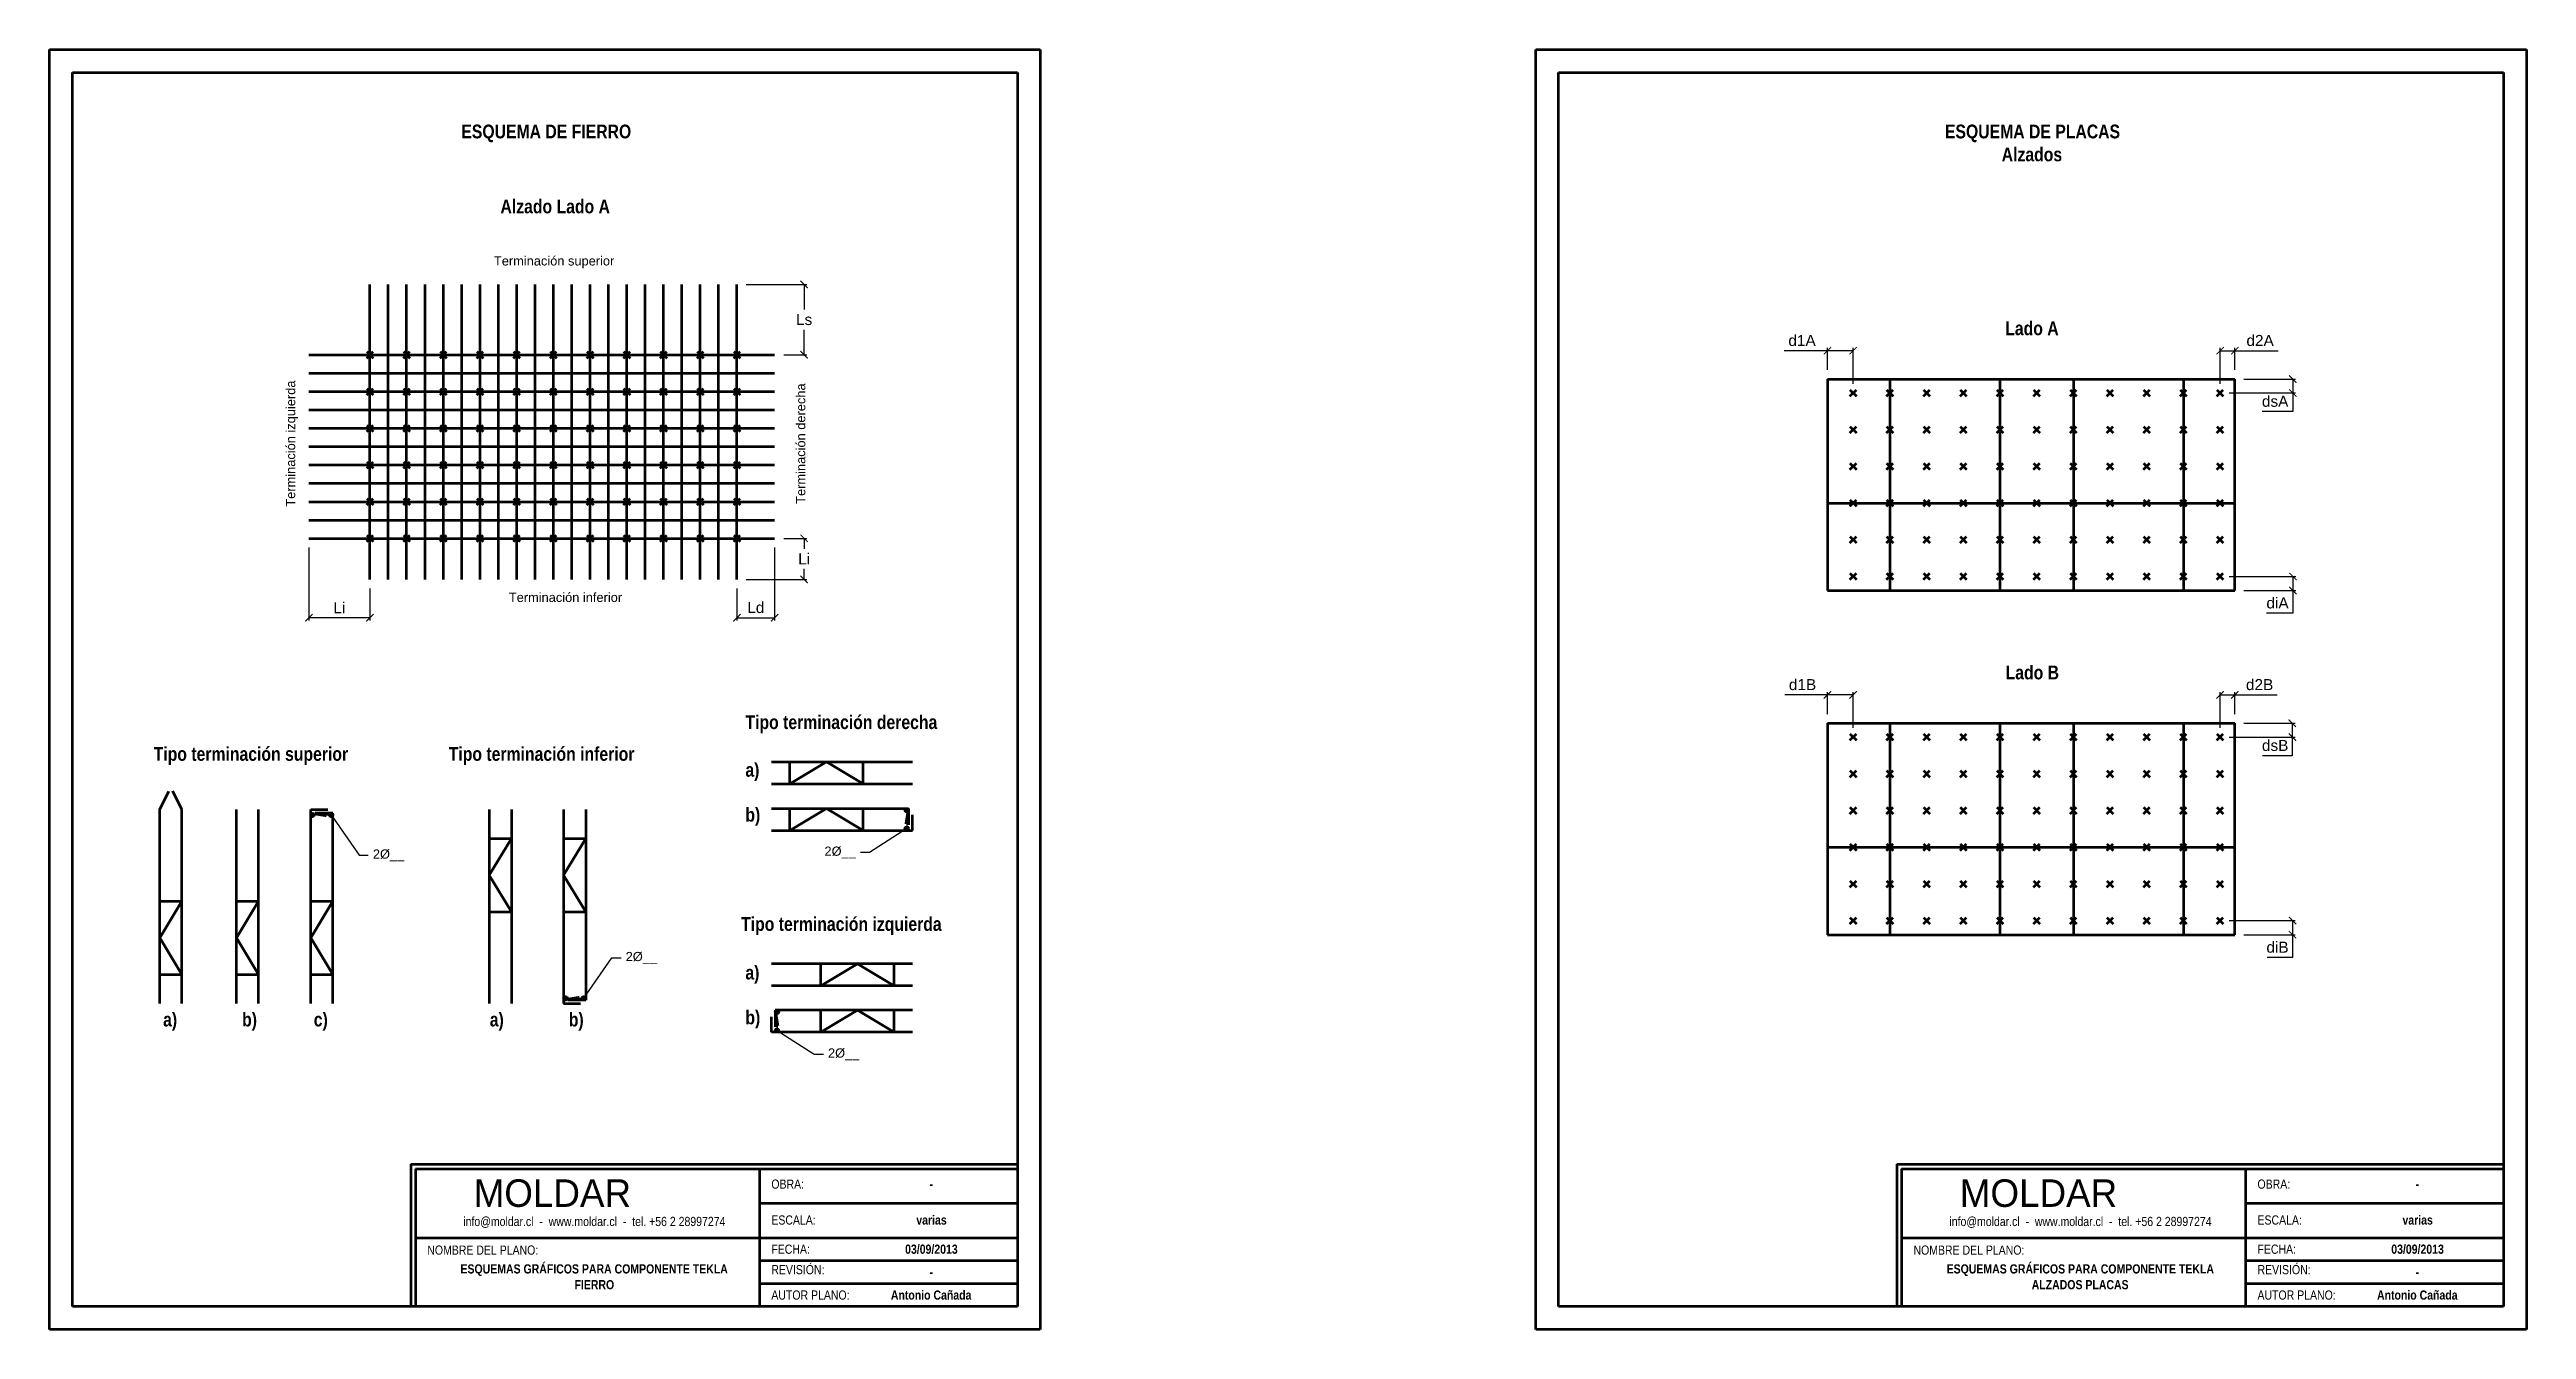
# Model space of a CAD drawing. Header units: millimetres. Extents: x 151209 to 210609, y -6564 to 23880.
# Drawn here: x 151209 to 178209, y 9930 to 23880 of the extents above; entities that cross this region are included whole.
import ezdxf
from ezdxf import colors
from ezdxf.entities.mleader import LeaderData, LeaderLine
from ezdxf.math import Vec2, Vec3

# ---------------------------------------------------------------- set-up
doc = ezdxf.new("R2010")
doc.units = ezdxf.units.MM
doc.header["$MEASUREMENT"] = 0
doc.header["$PDMODE"] = 3
doc.header["$PDSIZE"] = 35
doc.styles.get("Standard").update_dxf_attribs({"font": 'arial.ttf'})
doc.dimstyles.new('Copy of Standard', dxfattribs={"dimtxt": 120, "dimasz": 80, "dimexe": 30, "dimexo": 100, "dimgap": 50, "dimtad": 1, "dimtih": 1, "dimtoh": 1, "dimdec": 0, "dimzin": 0, "dimdsep": 46, "dimtxsty": 'Standard', "dimblk": 'ARCHTICK', "dimcen": 0.09, "dimadec": 0, "dimazin": 0, "dimtfac": 1, "dimtdec": 0, "dimtofl": 0, "dimtmove": 0, "dimatfit": 3, "dimfxl": 1, "dimtolj": 1, "dimtzin": 0, "dimarcsym": 0})

msp = doc.modelspace()

# ---------------------------------------------------------------- texts
at = {"lineweight": 100}
for s, width, insert, char_height, attachment_point in [('\\pi784.77;{\\fArial Narrow|b1|i0|c0|p34;ESQUEMA DE FIERRO}', 3401.98, (154913.5, 23062.5), 150, 1), ('\\pi756.94;{\\fArial Narrow|b1|i0|c0|p34;ESQUEMA DE PLACAS\\P\\pi1375.7;Alzados}', 3401.98, (171113.5, 23062.5), 150, 1), ('\\pi1104.6;{\\fArial Narrow|b1|i0|c0|p34;Alzado Lado A}', 3401.98, (155020.2, 22245.4), 150, 1), ('\\pi325.14,t1225.1;Terminación superior', 1961.062, (155728.6, 21496.9), 100, 7), ('\\pi1416.7;{\\fArial Narrow|b1|i0|c0|p34;Lado A}', 3401.98, (171111, 20917.1), 150, 1), ('\\pi363.99,t1264;Terminación inferior', 1961.062, (155852.3, 17858.2), 100, 7), ('\\pi1420.7;{\\fArial Narrow|b1|i0|c0|p34;Lado B}', 3401.98, (171111, 17166), 150, 1), ('\\pi660.1;{\\fArial Narrow|b1|i0|c0|p34;Tipo terminación derecha}', 3401.98, (158135.2, 16624.5), 150, 1), ('\\pi641.83;{\\fArial Narrow|b1|i0|c0|p34;Tipo terminación superior}', 3401.98, (151702.7, 16278.2), 150, 1), ('\\pi689.62;{\\fArial Narrow|b1|i0|c0|p34;Tipo terminación inferior}', 3401.98, (154871.4, 16278.2), 150, 1), ('{\\fArial Narrow|b1|i0|c0|p34;a)}', 285.488, (158794.5, 16104.8), 150, 1), ('{\\fArial Narrow|b1|i0|c0|p34;b)}', 285.488, (158794.5, 15615.7), 150, 1), ('\\pi612.42;{\\fArial Narrow|b1|i0|c0|p34;Tipo terminación izquierda}', 3401.98, (158135.2, 14424.8), 150, 1), ('{\\fArial Narrow|b1|i0|c0|p34;a)}', 285.488, (158794.5, 13895.2), 150, 1), ('{\\fArial Narrow|b1|i0|c0|p34;a)}', 285.488, (152447.4, 13383.4), 150, 1), ('{\\fArial Narrow|b1|i0|c0|p34;b)}', 285.488, (153308.7, 13383.4), 150, 1), ('{\\fArial Narrow|b1|i0|c0|p34;c)}', 285.488, (154089.9, 13383.4), 150, 1), ('{\\fArial Narrow|b1|i0|c0|p34;a)}', 285.488, (156008.3, 13383.4), 150, 1), ('{\\fArial Narrow|b1|i0|c0|p34;b)}', 285.488, (156869.7, 13383.4), 150, 1), ('{\\fArial Narrow|b1|i0|c0|p34;b)}', 285.488, (158794.5, 13406.2), 150, 1), ('\\pi1604.5;{\\fArial Narrow|b1|i0|c0|p34;FIERRO}', 3628.574, (155327.2, 10468.6), 100, 1), ('\\pi1289;{\\fArial Narrow|b1|i0|c0|p34;ALZADOS PLACAS}', 3628.574, (171527.2, 10468.6), 100, 1)]:
    msp.add_mtext_dynamic_manual_height_columns(s, width=width, gutter_width=1, heights=[0], dxfattribs=dict(at, insert=insert, char_height=char_height, attachment_point=attachment_point))
at = {"lineweight": 100, "char_height": 100, "attachment_point": 7, "rotation": 90}
for s, insert in [('\\pi297.96,t1198;Terminación izquierda', (153917.4, 18600.5)), ('\\pi329,t1229;Terminación derecha', (159449, 18600.5))]:
    msp.add_mtext_dynamic_manual_height_columns(s, width=1961.062, gutter_width=1, heights=[0], dxfattribs=dict(at, insert=insert))

# ---------------------------------------------------------------- blocks, each defined once
blk = doc.blocks.new('Cajetín')
at = {"lineweight": 100}
for p, q in [((-6612, 1550), (-6612, 0)), ((-6612, 1550), (0, 1550)), ((-6562, 1500), (-6562, 0)), ((-6562, 1500), (0, 1500)), ((-2812, 1500), (-2812, 0)), ((-2812, 1125), (0, 1125)), ((-6562, 750), (0, 750)), ((-2812, 500), (0, 500)), ((-2812, 250), (0, 250))]:
    blk.add_line(p, q, dxfattribs=at)
at = {"lineweight": 100, "attachment_point": 1}
for s, width, insert, char_height in [('\\pi634.81;{\\fBlairMdITC TT|b0|i0|c0|p2;MOLDAR}', 3750, (-6562, 1386), 300), ('{\\fArial Narrow|b0|i0|c0|p34;OBRA:}', 686.38, (-2682, 1384), 100), ('\\pi926.62;{\\fArial Narrow|b1|i0|c0|p34;-}', 1884.14, (-1884, 1384), 100), ('\\pi392.05;{\\fArial Narrow|b0|i0|c0|p34;info@moldar.cl  -  www.moldar.cl  -  tel. +56 2 28997274}', 3628.57, (-6432, 977), 100), ('{\\fArial Narrow|b0|i0|c0|p34;ESCALA:}', 686.38, (-2682, 993), 100), ('\\pi392.28;{\\fArial Narrow|b1|i0|c0|p34;varias}', 1109.73, (-1494, 993), 100), ('{\\fArial Narrow|b0|i0|c0|p34;NOMBRE DEL PLANO:}', 3628.57, (-6432, 665), 100), ('{\\fArial Narrow|b0|i0|c0|p34;FECHA:}', 907.81, (-2682, 675), 100), ('\\pi660.21;{\\fArial Narrow|b1|i0|c0|p34;03/09/2013}', 1884.14, (-1884, 675), 100), ('\\pi361.35;{\\fArial Narrow|b1|i0|c0|p34;ESQUEMAS GRÁFICOS PARA COMPONENTE TEKLA}', 3628.57, (-6432, 460), 100), ('{\\fArial Narrow|b0|i0|c0|p34;REVISIÓN:}', 907.81, (-2682, 452), 100), ('\\pi926.62;{\\fArial Narrow|b1|i0|c0|p34;-}', 1884.14, (-1884, 425), 100), ('{\\fArial Narrow|b0|i0|c0|p34;AUTOR PLANO:}', 907.81, (-2682, 175), 100), ('\\pi504.89;{\\fArial Narrow|b1|i0|c0|p34;Antonio Cañada}', 1884.14, (-1884, 175), 100)]:
    blk.add_mtext_dynamic_manual_height_columns(s, width=width, gutter_width=1, heights=[0], dxfattribs=dict(at, insert=insert, char_height=char_height))
blk = doc.blocks.new('_ArchTick')
at = {"color": 0, "linetype": 'ByBlock', "lineweight": 100, "const_width": 0.15}
blk.add_lwpolyline([(-0.5, -0.5), (0.5, 0.5)], dxfattribs=at)
blk = doc.blocks.new('*D10')
at = {"color": 0, "lineweight": -2, "transparency": 16777216}
for p, q in [((158802, 21321), (159465, 21321)), ((159435, 21321), (159435, 21048)), ((159435, 20553), (159435, 20826)), ((159213, 20553), (159465, 20553))]:
    blk.add_line(p, q, dxfattribs=at)
at = {"layer": 'Defpoints', "color": 0, "lineweight": 100, "transparency": 16777216}
for p in [(158702, 21321), (159113, 20553), (159435, 20553)]:
    blk.add_point(p, dxfattribs=at)
at = {"color": 0, "lineweight": -2, "transparency": 16777216, "xscale": 80, "yscale": 80, "zscale": 80}
for p, rotation in [((159435, 21321), 90), ((159435, 20553), 270)]:
    blk.add_blockref('_ArchTick', p, dxfattribs=dict(at, rotation=rotation))
at = {"color": 0, "lineweight": 100, "transparency": 16777216, "insert": (159435, 20937), "char_height": 120, "attachment_point": 5}
blk.add_mtext('\\A1;Ls', dxfattribs=at)
blk = doc.blocks.new('*D11')
at = {"color": 0, "lineweight": -2, "transparency": 16777216}
for p, q in [((159213, 18553), (159465, 18553)), ((159435, 18553), (159435, 18439)), ((158802, 18105), (159465, 18105)), ((159435, 18105), (159435, 18219))]:
    blk.add_line(p, q, dxfattribs=at)
at = {"layer": 'Defpoints', "color": 0, "lineweight": 100, "transparency": 16777216}
for p in [(159113, 18553), (158702, 18105), (159435, 18105)]:
    blk.add_point(p, dxfattribs=at)
at = {"color": 0, "lineweight": -2, "transparency": 16777216, "xscale": 80, "yscale": 80, "zscale": 80}
for p, rotation in [((159435, 18553), 90), ((159435, 18105), 270)]:
    blk.add_blockref('_ArchTick', p, dxfattribs=dict(at, rotation=rotation))
at = {"color": 0, "lineweight": 100, "transparency": 16777216, "insert": (159435, 18329), "char_height": 120, "attachment_point": 5}
blk.add_mtext('\\A1;Li', dxfattribs=at)
blk = doc.blocks.new('*D12')
at = {"color": 0, "lineweight": -2, "transparency": 16777216}
for p, q in [((159113, 18453), (159113, 17657)), ((158702, 18005), (158702, 17657)), ((158702, 17687), (159113, 17687))]:
    blk.add_line(p, q, dxfattribs=at)
at = {"layer": 'Defpoints', "color": 0, "lineweight": 100, "transparency": 16777216}
for p in [(159113, 18553), (158702, 18105), (159113, 17687)]:
    blk.add_point(p, dxfattribs=at)
at = {"color": 0, "lineweight": -2, "transparency": 16777216, "xscale": 80, "yscale": 80, "zscale": 80, "rotation": 180}
blk.add_blockref('_ArchTick', (158702, 17687), dxfattribs=at)
at = {"color": 0, "lineweight": -2, "transparency": 16777216, "xscale": 80, "yscale": 80, "zscale": 80}
blk.add_blockref('_ArchTick', (159113, 17687), dxfattribs=at)
at = {"color": 0, "lineweight": 100, "transparency": 16777216, "insert": (158908, 17798), "char_height": 120, "attachment_point": 5}
blk.add_mtext('\\A1;Ld', dxfattribs=at)
blk = doc.blocks.new('*D13')
at = {"color": 0, "lineweight": -2, "transparency": 16777216}
for p, q in [((154036, 18453), (154036, 17657)), ((154702, 18005), (154702, 17657)), ((154702, 17687), (154036, 17687))]:
    blk.add_line(p, q, dxfattribs=at)
at = {"layer": 'Defpoints', "color": 0, "lineweight": 100, "transparency": 16777216}
for p in [(154036, 18553), (154702, 18105), (154036, 17687)]:
    blk.add_point(p, dxfattribs=at)
at = {"color": 0, "lineweight": -2, "transparency": 16777216, "xscale": 80, "yscale": 80, "zscale": 80, "rotation": 180}
blk.add_blockref('_ArchTick', (154036, 17687), dxfattribs=at)
at = {"color": 0, "lineweight": -2, "transparency": 16777216, "xscale": 80, "yscale": 80, "zscale": 80}
blk.add_blockref('_ArchTick', (154702, 17687), dxfattribs=at)
at = {"color": 0, "lineweight": 100, "transparency": 16777216, "insert": (154369, 17797), "char_height": 120, "attachment_point": 5}
blk.add_mtext('\\A1;Li', dxfattribs=at)
blk = doc.blocks.new('*D16')
at = {"color": 0, "lineweight": -2, "transparency": 16777216}
for p, q in [((175130, 20289), (175692, 20289)), ((175662, 20289), (175662, 20138)), ((174970, 20138), (175692, 20138)), ((175662, 20138), (175662, 19935)), ((175662, 19935), (175328, 19935))]:
    blk.add_line(p, q, dxfattribs=at)
at = {"layer": 'Defpoints', "color": 0, "lineweight": 100, "transparency": 16777216}
for p in [(175030, 20289), (174870, 20138), (175662, 20138)]:
    blk.add_point(p, dxfattribs=at)
at = {"color": 0, "lineweight": -2, "transparency": 16777216, "xscale": 80, "yscale": 80, "zscale": 80}
for p, rotation in [((175662, 20289), 90), ((175662, 20138), 270)]:
    blk.add_blockref('_ArchTick', p, dxfattribs=dict(at, rotation=rotation))
at = {"color": 0, "lineweight": 100, "transparency": 16777216, "insert": (175470, 20046), "char_height": 120, "attachment_point": 5}
blk.add_mtext('\\A1;dsA', dxfattribs=at)
blk = doc.blocks.new('*D17')
at = {"color": 0, "lineweight": -2, "transparency": 16777216}
for p, q in [((174970, 18138), (175694, 18138)), ((175664, 18138), (175664, 17984)), ((175130, 17984), (175694, 17984)), ((175664, 17984), (175664, 17737)), ((175664, 17737), (175377, 17737))]:
    blk.add_line(p, q, dxfattribs=at)
at = {"layer": 'Defpoints', "color": 0, "lineweight": 100, "transparency": 16777216}
for p in [(174870, 18138), (175030, 17984), (175664, 17984)]:
    blk.add_point(p, dxfattribs=at)
at = {"color": 0, "lineweight": -2, "transparency": 16777216, "xscale": 80, "yscale": 80, "zscale": 80}
for p, rotation in [((175664, 18138), 90), ((175664, 17984), 270)]:
    blk.add_blockref('_ArchTick', p, dxfattribs=dict(at, rotation=rotation))
at = {"color": 0, "lineweight": 100, "transparency": 16777216, "insert": (175496, 17848), "char_height": 120, "attachment_point": 5}
blk.add_mtext('\\A1;diA', dxfattribs=at)
blk = doc.blocks.new('*D18')
at = {"color": 0, "lineweight": -2, "transparency": 16777216}
for p, q in [((170590, 20598), (170117, 20598)), ((170590, 20389), (170590, 20628)), ((170870, 20598), (170590, 20598)), ((170870, 20238), (170870, 20628))]:
    blk.add_line(p, q, dxfattribs=at)
at = {"layer": 'Defpoints', "color": 0, "lineweight": 100, "transparency": 16777216}
for p in [(170590, 20598), (170590, 20289), (170870, 20138)]:
    blk.add_point(p, dxfattribs=at)
at = {"color": 0, "lineweight": -2, "transparency": 16777216, "xscale": 80, "yscale": 80, "zscale": 80, "rotation": 180}
blk.add_blockref('_ArchTick', (170590, 20598), dxfattribs=at)
at = {"color": 0, "lineweight": -2, "transparency": 16777216, "xscale": 80, "yscale": 80, "zscale": 80}
blk.add_blockref('_ArchTick', (170870, 20598), dxfattribs=at)
at = {"color": 0, "lineweight": 100, "transparency": 16777216, "insert": (170313, 20709), "char_height": 120, "attachment_point": 5}
blk.add_mtext('\\A1;d1A', dxfattribs=at)
blk = doc.blocks.new('*D19')
at = {"color": 0, "lineweight": -2, "transparency": 16777216}
for p, q in [((174870, 20238), (174870, 20628)), ((174870, 20598), (175030, 20598)), ((175030, 20389), (175030, 20628)), ((175030, 20598), (175502, 20598))]:
    blk.add_line(p, q, dxfattribs=at)
at = {"layer": 'Defpoints', "color": 0, "lineweight": 100, "transparency": 16777216}
for p in [(175030, 20598), (175030, 20289), (174870, 20138)]:
    blk.add_point(p, dxfattribs=at)
at = {"color": 0, "lineweight": -2, "transparency": 16777216, "xscale": 80, "yscale": 80, "zscale": 80, "rotation": 180}
blk.add_blockref('_ArchTick', (174870, 20598), dxfattribs=at)
at = {"color": 0, "lineweight": -2, "transparency": 16777216, "xscale": 80, "yscale": 80, "zscale": 80}
blk.add_blockref('_ArchTick', (175030, 20598), dxfattribs=at)
at = {"color": 0, "lineweight": 100, "transparency": 16777216, "insert": (175306, 20709), "char_height": 120, "attachment_point": 5}
blk.add_mtext('\\A1;d2A', dxfattribs=at)
blk = doc.blocks.new('*D20')
at = {"color": 0, "lineweight": -2, "transparency": 16777216}
for p, q in [((175130, 16538), (175687, 16538)), ((175657, 16538), (175657, 16387)), ((174970, 16387), (175687, 16387)), ((175657, 16387), (175657, 16184)), ((175657, 16184), (175333, 16184))]:
    blk.add_line(p, q, dxfattribs=at)
at = {"layer": 'Defpoints', "color": 0, "lineweight": 100, "transparency": 16777216}
for p in [(175030, 16538), (174870, 16387), (175657, 16387)]:
    blk.add_point(p, dxfattribs=at)
at = {"color": 0, "lineweight": -2, "transparency": 16777216, "xscale": 80, "yscale": 80, "zscale": 80}
for p, rotation in [((175657, 16538), 90), ((175657, 16387), 270)]:
    blk.add_blockref('_ArchTick', p, dxfattribs=dict(at, rotation=rotation))
at = {"color": 0, "lineweight": 100, "transparency": 16777216, "insert": (175470, 16295), "char_height": 120, "attachment_point": 5}
blk.add_mtext('\\A1;dsB', dxfattribs=at)
blk = doc.blocks.new('*D21')
at = {"color": 0, "lineweight": -2, "transparency": 16777216}
for p, q in [((174970, 14387), (175689, 14387)), ((175659, 14387), (175659, 14233)), ((175130, 14233), (175689, 14233)), ((175659, 14233), (175659, 13985)), ((175659, 13985), (175382, 13985))]:
    blk.add_line(p, q, dxfattribs=at)
at = {"layer": 'Defpoints', "color": 0, "lineweight": 100, "transparency": 16777216}
for p in [(174870, 14387), (175030, 14233), (175659, 14233)]:
    blk.add_point(p, dxfattribs=at)
at = {"color": 0, "lineweight": -2, "transparency": 16777216, "xscale": 80, "yscale": 80, "zscale": 80}
for p, rotation in [((175659, 14387), 90), ((175659, 14233), 270)]:
    blk.add_blockref('_ArchTick', p, dxfattribs=dict(at, rotation=rotation))
at = {"color": 0, "lineweight": 100, "transparency": 16777216, "insert": (175496, 14096), "char_height": 120, "attachment_point": 5}
blk.add_mtext('\\A1;diB', dxfattribs=at)
blk = doc.blocks.new('*D22')
at = {"color": 0, "lineweight": -2, "transparency": 16777216}
for p, q in [((170590, 16847), (170126, 16847)), ((170590, 16638), (170590, 16877)), ((170870, 16847), (170590, 16847)), ((170870, 16487), (170870, 16877))]:
    blk.add_line(p, q, dxfattribs=at)
at = {"layer": 'Defpoints', "color": 0, "lineweight": 100, "transparency": 16777216}
for p in [(170590, 16847), (170590, 16538), (170870, 16387)]:
    blk.add_point(p, dxfattribs=at)
at = {"color": 0, "lineweight": -2, "transparency": 16777216, "xscale": 80, "yscale": 80, "zscale": 80, "rotation": 180}
blk.add_blockref('_ArchTick', (170590, 16847), dxfattribs=at)
at = {"color": 0, "lineweight": -2, "transparency": 16777216, "xscale": 80, "yscale": 80, "zscale": 80}
blk.add_blockref('_ArchTick', (170870, 16847), dxfattribs=at)
at = {"color": 0, "lineweight": 100, "transparency": 16777216, "insert": (170318, 16958), "char_height": 120, "attachment_point": 5}
blk.add_mtext('\\A1;d1B', dxfattribs=at)
blk = doc.blocks.new('*D23')
at = {"color": 0, "lineweight": -2, "transparency": 16777216}
for p, q in [((174870, 16487), (174870, 16877)), ((174870, 16847), (175030, 16847)), ((175030, 16638), (175030, 16877)), ((175030, 16847), (175493, 16847))]:
    blk.add_line(p, q, dxfattribs=at)
at = {"layer": 'Defpoints', "color": 0, "lineweight": 100, "transparency": 16777216}
for p in [(175030, 16847), (175030, 16538), (174870, 16387)]:
    blk.add_point(p, dxfattribs=at)
at = {"color": 0, "lineweight": -2, "transparency": 16777216, "xscale": 80, "yscale": 80, "zscale": 80, "rotation": 180}
blk.add_blockref('_ArchTick', (174870, 16847), dxfattribs=at)
at = {"color": 0, "lineweight": -2, "transparency": 16777216, "xscale": 80, "yscale": 80, "zscale": 80}
blk.add_blockref('_ArchTick', (175030, 16847), dxfattribs=at)
at = {"color": 0, "lineweight": 100, "transparency": 16777216, "insert": (175301, 16958), "char_height": 120, "attachment_point": 5}
blk.add_mtext('\\A1;d2B', dxfattribs=at)

# ---------------------------------------------------------------- dimensions: what is measured, and where the dimension line sits
at = {"lineweight": 100}
for base, p1, p2, text, picture, middle in [((159435.5, 20552.7), (158702.3, 21321.2), (159113, 20552.7), 'Ls', '*D10', (159435.5, 20937)), ((159435.5, 18104.5), (159113, 18552.7), (158702.3, 18104.5), 'Li', '*D11', (159435.5, 18328.6))]:
    dim = msp.add_linear_dim(base=base, p1=p1, p2=p2, angle=90, text=text, dimstyle='Copy of Standard', dxfattribs=at)
    dim.commit()
    dim.dimension.update_dxf_attribs({"geometry": picture, "text_midpoint": middle})
for base, p1, p2, text, picture, middle in [((170589.5, 20598.1), (170870.1, 20137.7), (170589.5, 20289.2), 'd1A', '*D18', (170313.1, 20709.3)), ((175029.6, 20598.1), (174870.1, 20137.7), (175029.6, 20289.2), 'd2A', '*D19', (175306, 20709.3)), ((154036.2, 17687.3), (154702.3, 18104.5), (154036.2, 18552.7), 'Li', '*D13', (154369.3, 17797.3)), ((159113, 17687.3), (158702.3, 18104.5), (159113, 18552.7), 'Ld', '*D12', (158907.7, 17798.2)), ((170589.5, 16846.9), (170870.1, 16386.6), (170589.5, 16538.1), 'd1B', '*D22', (170317.7, 16958.1)), ((175029.6, 16846.9), (174870.1, 16386.6), (175029.6, 16538.1), 'd2B', '*D23', (175301.4, 16958.1))]:
    dim = msp.add_linear_dim(base=base, p1=p1, p2=p2, text=text, dimstyle='Copy of Standard', dxfattribs=at)
    dim.commit()
    dim.dimension.update_dxf_attribs({"geometry": picture, "text_midpoint": middle})
for base, p1, p2, text, picture, middle in [((175661.5, 20137.7), (175029.6, 20289.2), (174870.1, 20137.7), 'dsA', '*D16', (175469.8, 19934.8)), ((175664, 17984.1), (174870.1, 18137.7), (175029.6, 17984.1), 'diA', '*D17', (175495.6, 17736.6)), ((175656.9, 16386.6), (175029.6, 16538.1), (174870.1, 16386.6), 'dsB', '*D20', (175469.8, 16183.7)), ((175659.4, 14232.9), (174870.1, 14386.6), (175029.6, 14232.9), 'diB', '*D21', (175495.6, 13985.4))]:
    dim = msp.add_linear_dim(base=base, p1=p1, p2=p2, angle=90, text=text, dimstyle='Copy of Standard', dxfattribs=at)
    dim.commit()
    dim.dimension.update_dxf_attribs({"geometry": picture, "text_midpoint": middle, "dimtype": 160})

# ---------------------------------------------------------------- hatches: boundary and pattern name
at = {"lineweight": 100}
h = msp.add_hatch(color=256, dxfattribs=at)
h.dxf.hatch_style = 1
h.paths.add_polyline_path([(154057.9, 15538.9, 1), (154097.9, 15538.9, 1)])
h.paths.add_polyline_path([(154297.9, 15538.9, 1), (154257.9, 15538.9, 1)])
h = msp.add_hatch(color=256, dxfattribs=at)
h.dxf.hatch_style = 1
h.paths.add_polyline_path([(160534, 15589.9, 1), (160574, 15589.9, 1)])
h.paths.add_polyline_path([(160574, 15389.9, 1), (160534, 15389.9, 1)])
h = msp.add_hatch(color=256, dxfattribs=at)
h.dxf.hatch_style = 1
h.paths.add_polyline_path([(156813.7, 13540.8, -1), (156853.7, 13540.8, -1)])
h.paths.add_polyline_path([(157053.7, 13540.8, -1), (157013.7, 13540.8, -1)])
h = msp.add_hatch(color=256, dxfattribs=at)
h.dxf.hatch_style = 1
h.paths.add_polyline_path([(159159.4, 13390.1, -1), (159119.4, 13390.1, -1)])
h.paths.add_polyline_path([(159119.4, 13190.1, -1), (159159.4, 13190.1, -1)])

# ---------------------------------------------------------------- linework, layer by layer
for p, q in [((151209.4, 9930.5), (151209.4, 23880.5)), ((151209.4, 23880.5), (162009.4, 23880.5)), ((162009.4, 23880.5), (162009.4, 9930.5)), ((167409.4, 9930.5), (167409.4, 23880.5)), ((167409.4, 23880.5), (178209.4, 23880.5)), ((178209.4, 23880.5), (178209.4, 9930.5)), ((151459.4, 10180.5), (151459.4, 23630.5)), ((151459.4, 23630.5), (161759.4, 23630.5)), ((161759.4, 23630.5), (161759.4, 10180.5)), ((167659.4, 10180.5), (167659.4, 23630.5)), ((167659.4, 23630.5), (177959.4, 23630.5)), ((177959.4, 23630.5), (177959.4, 10180.5)), ((159077.6, 16116.5), (160615.9, 16116.5)), ((159277.6, 15876.5), (159677.6, 16116.5)), ((159277.6, 15876.5), (159277.6, 16116.5)), ((159677.6, 16116.5), (160077.6, 15876.5)), ((160077.6, 15876.5), (160077.6, 16116.5)), ((152411.5, 15597.7), (152509.5, 15797.7)), ((152651.5, 15597.7), (152553.5, 15797.7)), ((159077.6, 15876.5), (160615.9, 15876.5)), ((152411.5, 13481.9), (152411.5, 15597.7)), ((152651.5, 13481.9), (152651.5, 15597.7)), ((153247.7, 13481.9), (153247.7, 15597.7)), ((153487.7, 13481.9), (153487.7, 15597.7)), ((154057.9, 13481.9), (154057.9, 15597.7)), ((154057.9, 15597.7), (154242.8, 15597.7)), ((154297.9, 15558.9), (154105, 15558.9)), ((154297.9, 13481.9), (154297.9, 15558.9)), ((156003.4, 15597.7), (156003.4, 13481.9)), ((156243.4, 15597.7), (156243.4, 13481.9)), ((156813.7, 15597.7), (156813.7, 13481.9)), ((157053.7, 15597.7), (157053.7, 13520.8)), ((159077.6, 15609.9), (160574, 15609.9)), ((159277.6, 15369.9), (159677.6, 15609.9)), ((159277.6, 15369.9), (159277.6, 15609.9)), ((159677.6, 15609.9), (160077.6, 15369.9)), ((160077.6, 15369.9), (160077.6, 15609.9)), ((160574, 15609.9), (160574, 15429.8)), ((160615.9, 15369.9), (160615.9, 15538.7)), ((156003.4, 15281.9), (156243.4, 15281.9)), ((156243.4, 15281.9), (156003.4, 14881.9)), ((156813.7, 15281.9), (157053.7, 15281.9)), ((157053.7, 15281.9), (156813.7, 14881.9)), ((159077.6, 15369.9), (160615.9, 15369.9)), ((156003.4, 14881.9), (156243.4, 14481.9)), ((156813.7, 14881.9), (157053.7, 14481.9)), ((152411.5, 14597.7), (152651.5, 14597.7)), ((152411.5, 14197.7), (152651.5, 14597.7)), ((153247.7, 14597.7), (153487.7, 14597.7)), ((153247.7, 14197.7), (153487.7, 14597.7)), ((154057.9, 14597.7), (154297.9, 14597.7)), ((154057.9, 14197.7), (154297.9, 14597.7)), ((156003.4, 14481.9), (156243.4, 14481.9)), ((156813.7, 14481.9), (157053.7, 14481.9)), ((152651.5, 13797.7), (152411.5, 14197.7)), ((153487.7, 13797.7), (153247.7, 14197.7)), ((154297.9, 13797.7), (154057.9, 14197.7)), ((152411.5, 13797.7), (152651.5, 13797.7)), ((153247.7, 13797.7), (153487.7, 13797.7)), ((154057.9, 13797.7), (154297.9, 13797.7)), ((160615.9, 13916.7), (159077.6, 13916.7)), ((160015.9, 13916.7), (159615.9, 13676.7)), ((159615.9, 13676.7), (159615.9, 13916.7)), ((160415.9, 13676.7), (160015.9, 13916.7)), ((160415.9, 13676.7), (160415.9, 13916.7)), ((157053.7, 13520.8), (156860.7, 13520.8)), ((160615.9, 13676.7), (159077.6, 13676.7)), ((156813.7, 13481.9), (156998.6, 13481.9)), ((159077.6, 13170.1), (159077.6, 13338.9)), ((160615.9, 13410.1), (159119.4, 13410.1)), ((159119.4, 13410.1), (159119.4, 13230)), ((160015.9, 13410.1), (159615.9, 13170.1)), ((159615.9, 13170.1), (159615.9, 13410.1)), ((160415.9, 13170.1), (160015.9, 13410.1)), ((160415.9, 13170.1), (160415.9, 13410.1)), ((160615.9, 13170.1), (159077.6, 13170.1)), ((161759.4, 10180.5), (151459.4, 10180.5)), ((177959.4, 10180.5), (167659.4, 10180.5)), ((162009.4, 9930.5), (151209.4, 9930.5)), ((178209.4, 9930.5), (167409.4, 9930.5))]:
    msp.add_line(p, q, dxfattribs=at)
at = {"color": 1, "lineweight": 100}
for p, q in [((154702.3, 18104.5), (154702.3, 21321.2)), ((155102.3, 18104.5), (155102.3, 21321.2)), ((155502.3, 18104.5), (155502.3, 21321.2)), ((155902.3, 18104.5), (155902.3, 21321.2)), ((156302.3, 18104.5), (156302.3, 21321.2)), ((156702.3, 18104.5), (156702.3, 21321.2)), ((157102.3, 18104.5), (157102.3, 21321.2)), ((157502.3, 18104.5), (157502.3, 21321.2)), ((157902.3, 18104.5), (157902.3, 21321.2)), ((158302.3, 18104.5), (158302.3, 21321.2)), ((158702.3, 18104.5), (158702.3, 21321.2)), ((154036.2, 20552.7), (159113, 20552.7)), ((154036.2, 18552.7), (159113, 18552.7))]:
    msp.add_line(p, q, dxfattribs=at)
at = {"color": 4, "lineweight": 100}
for p, q in [((154902.3, 18104.5), (154902.3, 21321.2)), ((155302.3, 18104.5), (155302.3, 21321.2)), ((155702.3, 18104.5), (155702.3, 21321.2)), ((156102.3, 18104.5), (156102.3, 21321.2)), ((156502.3, 18104.5), (156502.3, 21321.2)), ((156902.3, 18104.5), (156902.3, 21321.2)), ((157302.3, 18104.5), (157302.3, 21321.2)), ((157702.3, 18104.5), (157702.3, 21321.2)), ((158102.3, 18104.5), (158102.3, 21321.2)), ((158502.3, 18104.5), (158502.3, 21321.2)), ((154036.2, 20352.7), (159113, 20352.7)), ((154036.2, 20152.7), (159113, 20152.7)), ((154036.2, 19952.7), (159113, 19952.7)), ((154036.2, 19752.7), (159113, 19752.7)), ((154036.2, 19552.7), (159113, 19552.7)), ((154036.2, 19352.7), (159113, 19352.7)), ((154036.2, 19152.7), (159113, 19152.7)), ((154036.2, 18952.7), (159113, 18952.7)), ((154036.2, 18752.7), (159113, 18752.7))]:
    msp.add_line(p, q, dxfattribs=at)
at = {"color": 2, "lineweight": 100}
for p, q in [((170589.5, 20289.2), (170589.5, 17984.1)), ((170589.5, 20289.2), (175029.6, 20289.2)), ((171270.1, 20289.2), (171270.1, 17984.1)), ((172470.1, 20289.2), (172470.1, 17984.1)), ((173270.1, 20289.2), (173270.1, 17984.1)), ((174470.1, 20289.2), (174470.1, 17984.1)), ((175029.6, 17984.1), (175029.6, 20289.2)), ((170589.5, 18937.7), (175029.6, 18937.7)), ((170589.5, 17984.1), (175029.6, 17984.1)), ((170589.5, 16538.1), (170589.5, 14232.9)), ((170589.5, 16538.1), (175029.6, 16538.1)), ((171270.1, 16538.1), (171270.1, 14232.9)), ((172470.1, 16538.1), (172470.1, 14232.9)), ((173270.1, 16538.1), (173270.1, 14232.9)), ((174470.1, 16538.1), (174470.1, 14232.9)), ((175029.6, 14232.9), (175029.6, 16538.1)), ((170589.5, 15186.6), (175029.6, 15186.6)), ((170589.5, 14232.9), (175029.6, 14232.9))]:
    msp.add_line(p, q, dxfattribs=at)
at = {"lineweight": 100}
for centre in [(154077.9, 15538.9), (154277.9, 15538.9), (160554, 15589.9), (160554, 15389.9), (156833.7, 13540.8), (157033.7, 13540.8), (159139.4, 13390.1), (159139.4, 13190.1)]:
    msp.add_circle(centre, 20, dxfattribs=at)
for p in [(154702.3, 20552.7), (155102.3, 20552.7), (155502.3, 20552.7), (155902.3, 20552.7), (156302.3, 20552.7), (156702.3, 20552.7), (157102.3, 20552.7), (157502.3, 20552.7), (157902.3, 20552.7), (158302.3, 20552.7), (158702.3, 20552.7), (154702.3, 20152.7), (155102.3, 20152.7), (155502.3, 20152.7), (155902.3, 20152.7), (156302.3, 20152.7), (156702.3, 20152.7), (157102.3, 20152.7), (157502.3, 20152.7), (157902.3, 20152.7), (158302.3, 20152.7), (158702.3, 20152.7), (170870.1, 20137.7), (171270.1, 20137.7), (171670.1, 20137.7), (172070.1, 20137.7), (172470.1, 20137.7), (172870.1, 20137.7), (173270.1, 20137.7), (173670.1, 20137.7), (174070.1, 20137.7), (174470.1, 20137.7), (174870.1, 20137.7), (154702.3, 19752.7), (155102.3, 19752.7), (155502.3, 19752.7), (155902.3, 19752.7), (156302.3, 19752.7), (156702.3, 19752.7), (157102.3, 19752.7), (157502.3, 19752.7), (157902.3, 19752.7), (158302.3, 19752.7), (158702.3, 19752.7), (170870.1, 19737.7), (171270.1, 19737.7), (171670.1, 19737.7), (172070.1, 19737.7), (172470.1, 19737.7), (172870.1, 19737.7), (173270.1, 19737.7), (173670.1, 19737.7), (174070.1, 19737.7), (174470.1, 19737.7), (174870.1, 19737.7), (154702.3, 19352.7), (155102.3, 19352.7), (155502.3, 19352.7), (155902.3, 19352.7), (156302.3, 19352.7), (156702.3, 19352.7), (157102.3, 19352.7), (157502.3, 19352.7), (157902.3, 19352.7), (158302.3, 19352.7), (158702.3, 19352.7), (170870.1, 19337.7), (171270.1, 19337.7), (171670.1, 19337.7), (172070.1, 19337.7), (172470.1, 19337.7), (172870.1, 19337.7), (173270.1, 19337.7), (173670.1, 19337.7), (174070.1, 19337.7), (174470.1, 19337.7), (174870.1, 19337.7), (154702.3, 18952.7), (155102.3, 18952.7), (155502.3, 18952.7), (155902.3, 18952.7), (156302.3, 18952.7), (156702.3, 18952.7), (157102.3, 18952.7), (157502.3, 18952.7), (157902.3, 18952.7), (158302.3, 18952.7), (158702.3, 18952.7), (170870.1, 18937.7), (171270.1, 18937.7), (171670.1, 18937.7), (172070.1, 18937.7), (172470.1, 18937.7), (172870.1, 18937.7), (173270.1, 18937.7), (173670.1, 18937.7), (174070.1, 18937.7), (174470.1, 18937.7), (174870.1, 18937.7), (154702.3, 18552.7), (155102.3, 18552.7), (155502.3, 18552.7), (155902.3, 18552.7), (156302.3, 18552.7), (156702.3, 18552.7), (157102.3, 18552.7), (157502.3, 18552.7), (157902.3, 18552.7), (158302.3, 18552.7), (158702.3, 18552.7), (170870.1, 18537.7), (171270.1, 18537.7), (171670.1, 18537.7), (172070.1, 18537.7), (172470.1, 18537.7), (172870.1, 18537.7), (173270.1, 18537.7), (173670.1, 18537.7), (174070.1, 18537.7), (174470.1, 18537.7), (174870.1, 18537.7), (170870.1, 18137.7), (171270.1, 18137.7), (171670.1, 18137.7), (172070.1, 18137.7), (172470.1, 18137.7), (172870.1, 18137.7), (173270.1, 18137.7), (173670.1, 18137.7), (174070.1, 18137.7), (174470.1, 18137.7), (174870.1, 18137.7), (170870.1, 16386.6), (171270.1, 16386.6), (171670.1, 16386.6), (172070.1, 16386.6), (172470.1, 16386.6), (172870.1, 16386.6), (173270.1, 16386.6), (173670.1, 16386.6), (174070.1, 16386.6), (174470.1, 16386.6), (174870.1, 16386.6), (170870.1, 15986.6), (171270.1, 15986.6), (171670.1, 15986.6), (172070.1, 15986.6), (172470.1, 15986.6), (172870.1, 15986.6), (173270.1, 15986.6), (173670.1, 15986.6), (174070.1, 15986.6), (174470.1, 15986.6), (174870.1, 15986.6), (170870.1, 15586.6), (171270.1, 15586.6), (171670.1, 15586.6), (172070.1, 15586.6), (172470.1, 15586.6), (172870.1, 15586.6), (173270.1, 15586.6), (173670.1, 15586.6), (174070.1, 15586.6), (174470.1, 15586.6), (174870.1, 15586.6), (170870.1, 15186.6), (171270.1, 15186.6), (171670.1, 15186.6), (172070.1, 15186.6), (172470.1, 15186.6), (172870.1, 15186.6), (173270.1, 15186.6), (173670.1, 15186.6), (174070.1, 15186.6), (174470.1, 15186.6), (174870.1, 15186.6), (170870.1, 14786.6), (171270.1, 14786.6), (171670.1, 14786.6), (172070.1, 14786.6), (172470.1, 14786.6), (172870.1, 14786.6), (173270.1, 14786.6), (173670.1, 14786.6), (174070.1, 14786.6), (174470.1, 14786.6), (174870.1, 14786.6), (170870.1, 14386.6), (171270.1, 14386.6), (171670.1, 14386.6), (172070.1, 14386.6), (172470.1, 14386.6), (172870.1, 14386.6), (173270.1, 14386.6), (173670.1, 14386.6), (174070.1, 14386.6), (174470.1, 14386.6), (174870.1, 14386.6)]:
    msp.add_point(p, dxfattribs=at)

# ---------------------------------------------------------------- block references
for p in [(161759.4, 10180.5), (177959.4, 10180.5)]:
    msp.add_blockref('Cajetín', p, dxfattribs=at)

msp.set_redraw_order([(e.dxf.handle, doc.entitydb.next_handle()) for e in msp.query("TEXT MTEXT ATTDEF DIMENSION ARC_DIMENSION")])  # texts and dimensions are drawn at this point

# ---------------------------------------------------------------- leaders
at = {"color": 4, "lineweight": 100}
ml = msp.add_multileader_mtext('Standard', dxfattribs=at)
ml.set_content('2%%C__', color=4)
ml.set_leader_properties()
ml.build(insert=Vec2(0, 0))
ml.multileader.update_dxf_attribs({"dogleg_length": 100, "arrow_head_size": 150})
ctx = ml.context
ctx.base_point, ctx.char_height, ctx.arrow_head_size, ctx.landing_gap_size, ctx.plane_origin = Vec3(154684.1, 15098.5), 100, 150, 50, Vec3(154077.9, 15538.9)
notes = []
notes.append((ctx, [(0, (1, 1, 0), (154584.1, 15098.5), (1, 0), 100, [(1, [(154077.9, 15538.9), (154277.9, 15538.9)], 0, [])])]))
ctx.mtext.insert, ctx.mtext.flow_direction = Vec3(154734.1, 15162.4), 5
at = {"lineweight": 100}
ml = msp.add_multileader_mtext('Standard', dxfattribs=at)
ml.set_content('2%%C__', color=256)
ml.set_leader_properties()
ml.build(insert=Vec2(0, 0))
ml.multileader.update_dxf_attribs({"dogleg_length": 100, "arrow_head_size": 150})
ctx = ml.context
ctx.base_point, ctx.char_height, ctx.arrow_head_size, ctx.landing_gap_size, ctx.plane_origin = Vec3(159609.2, 15129.5), 100, 150, 50, Vec3(160354, 15389.9)
ctx.text_align_type = 2
notes.append((ctx, [(1, (1, 1, 0), (160148.4, 15129.5), (-1, 0), 100, [(1, [(160554, 15589.9), (160554, 15389.9)], 0, [])])]))
ctx.mtext.insert, ctx.mtext.alignment, ctx.mtext.flow_direction = Vec3(159998.4, 15193.4), 3, 5
at = {"color": 4, "lineweight": 100}
ml = msp.add_multileader_mtext('Standard', dxfattribs=at)
ml.set_content('2%%C__', color=4)
ml.set_leader_properties()
ml.build(insert=Vec2(0, 0))
ml.multileader.update_dxf_attribs({"dogleg_length": 100, "arrow_head_size": 150})
ctx = ml.context
ctx.base_point, ctx.char_height, ctx.arrow_head_size, ctx.landing_gap_size, ctx.plane_origin = Vec3(157439.8, 13981.2), 100, 150, 50, Vec3(156833.7, 13540.8)
notes.append((ctx, [(0, (1, 1, 0), (157339.8, 13981.2), (1, 0), 100, [(1, [(156833.7, 13540.8), (157033.7, 13540.8)], 0, [])])]))
ctx.mtext.insert, ctx.mtext.flow_direction = Vec3(157489.8, 14045.1), 5
at = {"lineweight": 100}
ml = msp.add_multileader_mtext('Standard', dxfattribs=at)
ml.set_content('2%%C__', color=256)
ml.set_leader_properties()
ml.build(insert=Vec2(0, 0))
ml.multileader.update_dxf_attribs({"dogleg_length": 100, "arrow_head_size": 150})
ctx = ml.context
ctx.base_point, ctx.char_height, ctx.arrow_head_size, ctx.landing_gap_size, ctx.plane_origin = Vec3(159645.1, 12929.7), 100, 150, 50, Vec3(159339.4, 13190.1)
notes.append((ctx, [(1, (1, 1, 0), (159545.1, 12929.7), (1, 0), 100, [(1, [(159139.4, 13390.1), (159139.4, 13190.1)], 0, [])])]))
ctx.mtext.insert, ctx.mtext.flow_direction = Vec3(159695.1, 12993.6), 5
for ctx, leaders in notes:
    for number, flags, end, landing, length, lines in leaders:
        leader = LeaderData()
        leader.index, (leader.has_last_leader_line, leader.has_dogleg_vector, leader.attachment_direction) = number, flags
        leader.last_leader_point, leader.dogleg_vector, leader.dogleg_length = Vec3(end), Vec3(landing), length
        for number, points, colour, breaks in lines:
            line = LeaderLine()
            line.index, line.vertices, line.color, line.breaks = number, Vec3.list(points), colors.encode_raw_color(colour), breaks
            leader.lines.append(line)
        ctx.leaders.append(leader)

doc.saveas('drawing.dxf')
